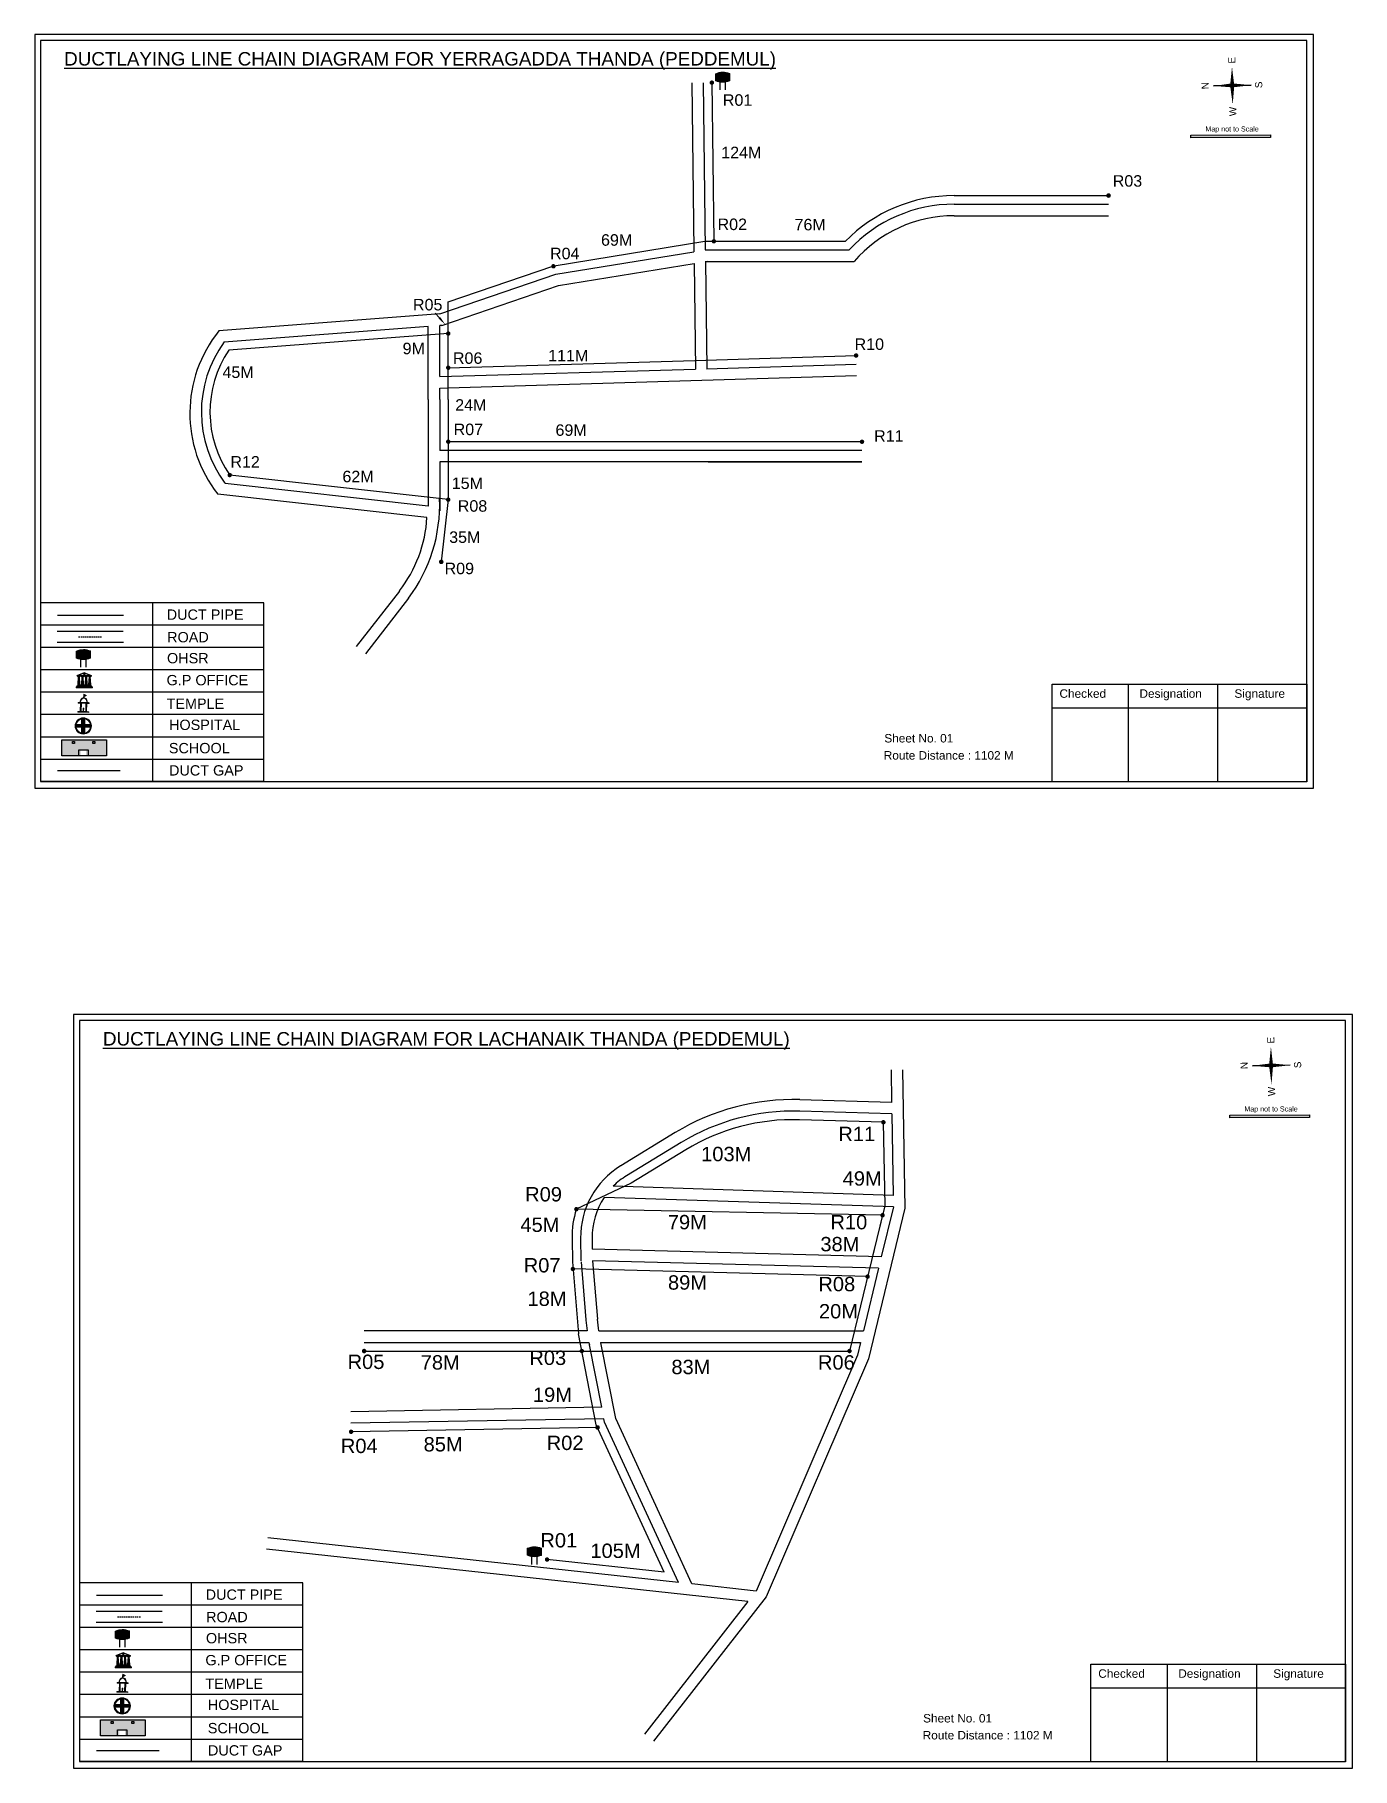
# Model space of a CAD drawing. Header units: inches. Extents: x -117 to 51867, y -12715 to 3423.
# Drawn here: x 16436 to 17353, y -9256 to -8049 of the extents above; entities that cross this region are included whole.
import ezdxf

# ---------------------------------------------------------------- set-up
doc = ezdxf.new("R2010")
doc.units = ezdxf.units.IN
doc.header["$MEASUREMENT"] = 0
doc.linetypes.add('DASHEDX2', pattern=[1.5, 1, -0.5])
for name, color, linetype in [('LANDMARK', 7, 'Continuous'), ('OHT', 7, 'Continuous'), ('pipe', 5, 'Continuous')]:
    doc.layers.add(name, color=color, linetype=linetype)
doc.styles.get("Standard").update_dxf_attribs({"font": 'arial.ttf'})

msp = doc.modelspace()

# ---------------------------------------------------------------- texts
at = {"color": 242, "true_color": 0xcd2027}
for s, p in [('%%UDUCTLAYING LINE CHAIN DIAGRAM FOR YERRAGADDA THANDA (PEDDEMUL)', (16456.2, -8070.8)), ('%%UDUCTLAYING LINE CHAIN DIAGRAM FOR LACHANAIK THANDA (PEDDEMUL)', (16483.2, -8752.8))]:
    msp.add_text(s, height=9.375, dxfattribs=at).set_placement(p)
for s, p in [('E', (17271.5, -8069.4)), ('N', (17252.9, -8087.3)), ('S', (17290.2, -8086.5)), ('W', (17272.2, -8106)), ('E', (17298.6, -8751.4)), ('N', (17280, -8769.2)), ('S', (17317.3, -8768.5)), ('W', (17299.2, -8788))]:
    msp.add_text(s, height=4.95, rotation=91.0063).set_placement(p)
for s, height, p in [('R01', 8, (16914.7, -8098.8)), ('Map not to Scale', 3.542, (17250.6, -8116.7)), ('124M', 8, (16913.6, -8135.3)), ('R03', 8, (17186.1, -8155.1)), ('R02', 8, (16911, -8185.3)), ('76M', 8, (16964.6, -8185.5)), ('69M', 8, (16829.9, -8196.2)), ('R04', 8, (16794.4, -8205.6)), ('R05', 8, (16699, -8241.2)), ('9M', 8, (16691.8, -8271.7)), ('R10', 8, (17006.4, -8268.7)), ('R06', 8, (16726.8, -8278.4)), ('111M', 8, (16793.1, -8276.7)), ('45M', 8, (16566.4, -8288.2)), ('24M', 8, (16728.4, -8311)), ('R07', 8, (16727.3, -8328)), ('69M', 8, (16798.2, -8328.5)), ('R11', 8, (17020, -8332.6)), ('R12', 8, (16571.9, -8350.6)), ('62M', 8, (16649.9, -8360.8)), ('15M', 8, (16726, -8365.5)), ('R08', 8, (16730.2, -8381.3)), ('35M', 8, (16724.2, -8403)), ('R09', 8, (16721, -8424.8)), ('DUCT PIPE', 7.18, (16527.6, -8456.5)), ('ROAD ', 7.18, (16527.9, -8472.2)), ('OHSR', 7.18, (16527.8, -8486.8)), ('G.P OFFICE', 7.18, (16527.5, -8502.1)), ('Checked', 5.89, (17149, -8510.8)), ('Designation', 5.886, (17204.7, -8510.8)), ('Signature', 5.89, (17270.8, -8510.8)), ('TEMPLE', 7.18, (16527.5, -8518.5)), ('HOSPITAL', 7.18, (16529.2, -8533.2)), ('Sheet No. 01', 5.886, (17027.1, -8541.9)), ('SCHOOL', 7.18, (16529.1, -8549.4)), ('Route Distance : 1102 M', 5.886, (17026.7, -8553.8)), ('DUCT GAP', 7.18, (16529.2, -8564.9)), ('Map not to Scale', 3.542, (17277.7, -8798.7)), ('R11', 10, (16995.1, -8819.3)), ('103M', 10, (16899.6, -8833.3)), ('49M', 10, (16998.1, -8850.3)), ('R09', 10, (16777.1, -8861.3)), ('45M', 10, (16773.8, -8882.5)), ('79M', 10, (16876.4, -8880.7)), ('R10', 10, (16989.6, -8880.7)), ('38M', 10, (16982.6, -8896)), ('R07', 10, (16776.1, -8910.7)), ('89M', 10, (16876.5, -8922.7)), ('R08', 10, (16981.2, -8923.8)), ('18M', 10, (16778.7, -8934)), ('20M', 10, (16981.6, -8942.7)), ('R05', 10, (16653.5, -8977.9)), ('78M', 10, (16704.4, -8978.3)), ('R03', 10, (16780, -8975.1)), ('83M', 10, (16878.9, -8981.5)), ('R06', 10, (16980.9, -8978.3)), ('19M', 10, (16782.5, -9000.8)), ('R02', 10, (16792.1, -9034.3)), ('R04', 10, (16648.8, -9036.4)), ('85M', 10, (16706.4, -9035.3)), ('R01', 10, (16787.7, -9102.1)), ('105M', 10, (16822.5, -9109.4)), ('DUCT PIPE', 7.18, (16554.7, -9138.5)), ('ROAD ', 7.18, (16555, -9154.1)), ('OHSR', 7.18, (16554.9, -9168.8)), ('G.P OFFICE', 7.18, (16554.5, -9184.1)), ('TEMPLE', 7.18, (16554.5, -9200.5)), ('Checked', 5.89, (17176, -9192.8)), ('Designation', 5.886, (17231.7, -9192.8)), ('Signature', 5.89, (17297.8, -9192.8)), ('HOSPITAL', 7.18, (16556.2, -9215.2)), ('SCHOOL', 7.18, (16556.2, -9231.4)), ('Sheet No. 01', 5.886, (17054.1, -9223.9)), ('Route Distance : 1102 M', 5.886, (17053.8, -9235.7)), ('DUCT GAP', 7.18, (16556.3, -9246.9))]:
    msp.add_text(s, height=height).set_placement(p)

# ---------------------------------------------------------------- blocks, each defined once
blk = doc.blocks.new('OHT')
at = {"linetype": 'Continuous', "lineweight": 0, "true_color": 0x0ffffc}
blk.add_hatch(color=4, dxfattribs=at).paths.add_polyline_path([(0.012, 1), (0, 1, 0.101323), (-0.4, 0.916), (-0.4, 0.525, 0.194075), (0.399, 0.521), (0.399, 0.921, 0.097877)])
at = {"color": 4, "linetype": 'Continuous', "lineweight": 0, "true_color": 0x0ffffc, "flags": 128}
for points in [[(-0.4, 0.525), (-0.4, 0.916)], [(0.399, 0.521), (0.399, 0.921)]]:
    blk.add_lwpolyline(points, dxfattribs=at)
at = {"color": 4, "linetype": 'Continuous', "lineweight": 0, "true_color": 0x0ffffc, "const_width": 0.075, "flags": 128}
for points in [[(-0.15, 0), (-0.15, 0.475)], [(0.15, 0), (0.15, 0.473)]]:
    blk.add_lwpolyline(points, dxfattribs=at)
at = {"color": 4, "linetype": 'Continuous', "lineweight": 0, "true_color": 0x0ffffc}
for centre, radius, start, end in [((0.006, -0.019), 1.019, 67.31091, 113.47108), ((0.004, 1.513), 1.068, 247.76824, 291.70073)]:
    blk.add_arc(centre, radius, start, end, dxfattribs=at)
blk = doc.blocks.new('Government_Office')
at = {"linetype": 'Continuous', "lineweight": 0, "true_color": 0xff0000}
for points in [[(-0.5, 0.05), (0.5, 0.05), (0.5, 0), (-0.5, 0)], [(-0.45, 0.08), (-0.45, 0.12), (0.45, 0.12), (0.45, 0.08)], [(-0.4, 0.14), (-0.4, 0.18), (0.4, 0.18), (0.4, 0.14)]]:
    blk.add_hatch(color=1, dxfattribs=at).paths.add_polyline_path(points)
h = blk.add_hatch(color=1, dxfattribs=at)
h.paths.add_polyline_path([(0.44, 0.72), (0.45, 0.75), (0, 0.93), (-0.45, 0.75), (-0.44, 0.72)])
h.paths.add_polyline_path([(0.36, 0.75), (-0.36, 0.75), (0, 0.9)], flags=16)
h.paths.add_polyline_path([(0, 0.78, -1), (0, 0.87, -1)], flags=0)
h = blk.add_hatch(color=1, dxfattribs=at)
edge = h.paths.add_edge_path()
edge.add_line((-0.27, 0.2), (-0.3, 0.68))
edge.add_line((-0.3, 0.68), (-0.29, 0.68))
edge.add_arc((-0.28, 0.69), 0.0176, 225.304, 441.5659)
edge.add_line((-0.28, 0.7), (-0.39, 0.7))
edge.add_arc((-0.39, 0.69), 0.0176, 98.4341, 314.696)
edge.add_line((-0.38, 0.68), (-0.37, 0.68))
edge.add_line((-0.37, 0.68), (-0.4, 0.2))
edge.add_line((-0.4, 0.2), (-0.27, 0.2))
h = blk.add_hatch(color=1, dxfattribs=at)
edge = h.paths.add_edge_path()
edge.add_line((-0.05, 0.2), (-0.07, 0.68))
edge.add_line((-0.07, 0.68), (-0.07, 0.68))
edge.add_arc((-0.05, 0.69), 0.0176, 225.304, 441.5659)
edge.add_line((-0.05, 0.7), (-0.17, 0.7))
edge.add_arc((-0.17, 0.69), 0.0176, 98.4341, 314.696)
edge.add_line((-0.16, 0.68), (-0.15, 0.68))
edge.add_line((-0.15, 0.68), (-0.18, 0.2))
edge.add_line((-0.18, 0.2), (-0.05, 0.2))
h = blk.add_hatch(color=1, dxfattribs=at)
edge = h.paths.add_edge_path()
edge.add_arc((0, 0.83), 0.0467, 90, 270)
edge.add_arc((0, 0.83), 0.0467, 270, 450)
h = blk.add_hatch(color=1, dxfattribs=at)
edge = h.paths.add_edge_path()
edge.add_line((0.18, 0.2), (0.15, 0.68))
edge.add_line((0.15, 0.68), (0.16, 0.68))
edge.add_arc((0.17, 0.69), 0.0176, 225.304, 441.5659)
edge.add_line((0.17, 0.7), (0.05, 0.7))
edge.add_arc((0.05, 0.69), 0.0176, 98.4341, 314.696)
edge.add_line((0.07, 0.68), (0.07, 0.68))
edge.add_line((0.07, 0.68), (0.05, 0.2))
edge.add_line((0.05, 0.2), (0.18, 0.2))
h = blk.add_hatch(color=1, dxfattribs=at)
edge = h.paths.add_edge_path()
edge.add_line((0.4, 0.2), (0.37, 0.68))
edge.add_line((0.37, 0.68), (0.38, 0.68))
edge.add_arc((0.39, 0.69), 0.0176, 225.304, 441.5659)
edge.add_line((0.4, 0.7), (0.28, 0.7))
edge.add_arc((0.28, 0.69), 0.0176, 98.4341, 314.696)
edge.add_line((0.29, 0.68), (0.3, 0.68))
edge.add_line((0.3, 0.68), (0.27, 0.2))
edge.add_line((0.27, 0.2), (0.4, 0.2))
at = {"color": 1, "linetype": 'Continuous', "lineweight": 0, "true_color": 0xff0000, "flags": 128}
for points in [[(-0.5, 0.05), (0.5, 0.05), (0.5, 0), (-0.5, 0)], [(-0.45, 0.75), (-0.44, 0.72), (0.44, 0.72), (0.45, 0.75), (0, 0.93)], [(-0.45, 0.08), (-0.45, 0.12), (0.45, 0.12), (0.45, 0.08)], [(-0.4, 0.14), (-0.4, 0.18), (0.4, 0.18), (0.4, 0.14)], [(-0.36, 0.75), (0.36, 0.75), (0, 0.9)]]:
    blk.add_lwpolyline(points, close=True, dxfattribs=at)
for points in [[(-0.27, 0.2), (-0.3, 0.68), (-0.29, 0.68, 1.379694), (-0.28, 0.7), (-0.39, 0.7, 1.379694), (-0.38, 0.68), (-0.37, 0.68), (-0.4, 0.2)], [(-0.05, 0.2), (-0.07, 0.68), (-0.07, 0.68, 1.379694), (-0.05, 0.7), (-0.17, 0.7, 1.379694), (-0.16, 0.68), (-0.15, 0.68), (-0.18, 0.2)], [(0, 0.87, 1), (0, 0.78, 1)], [(0.18, 0.2), (0.15, 0.68), (0.16, 0.68, 1.379694), (0.17, 0.7), (0.05, 0.7, 1.379694), (0.07, 0.68), (0.07, 0.68), (0.05, 0.2)], [(0.4, 0.2), (0.37, 0.68), (0.38, 0.68, 1.379694), (0.4, 0.7), (0.28, 0.7, 1.379694), (0.29, 0.68), (0.3, 0.68), (0.27, 0.2)]]:
    blk.add_lwpolyline(points, format="xyb", close=True, dxfattribs=at)
blk = doc.blocks.new('Temple')
at = {"linetype": 'Continuous', "lineweight": 0, "true_color": 0xe66000}
blk.add_hatch(color=32, dxfattribs=at).paths.add_polyline_path([(-0.006, 1), (0.147, 0.931), (0, 0.85)])
at = {"linetype": 'Continuous', "lineweight": 0, "true_color": 0xff0000}
h = blk.add_hatch(color=1, dxfattribs=at)
edge = h.paths.add_edge_path()
edge.add_line((0.175, 0.49), (0.225, 0.49))
edge.add_line((0.225, 0.49), (0.225, 0.497))
edge.add_line((0.225, 0.497), (0.307, 0.497))
edge.add_line((0.307, 0.497), (0.307, 0.533))
edge.add_line((0.307, 0.533), (0.257, 0.533))
edge.add_line((0.257, 0.533), (0.257, 0.54))
edge.add_line((0.257, 0.54), (0.2, 0.54))
edge.add_spline(control_points=[(0.2, 0.54), (0.2, 0.589), (0.19, 0.638), (0.142, 0.743), (0.092, 0.79), (0.027, 0.805), (0.02, 0.806), (0.012, 0.806)], knot_values=[4.712389, 4.712389, 4.712389, 4.712389, 5.278166, 5.278166, 6.117402, 6.117402, 6.223801, 6.223801, 6.223801, 6.223801], degree=3, periodic=0)
edge.add_line((0.012, 0.806), (0.012, 0.79))
edge.add_line((0.012, 0.79), (-0.012, 0.79))
edge.add_line((-0.012, 0.79), (-0.012, 0.806))
edge.add_spline(control_points=[(-0.012, 0.806), (-0.055, 0.802), (-0.096, 0.781), (-0.171, 0.699), (-0.197, 0.628), (-0.2, 0.55), (-0.2, 0.545), (-0.2, 0.54)], knot_values=[6.343965, 6.343965, 6.343965, 6.343965, 6.956638, 6.956638, 7.795874, 7.795874, 7.853982, 7.853982, 7.853982, 7.853982], degree=3, periodic=0)
edge.add_line((-0.2, 0.54), (-0.257, 0.54))
edge.add_line((-0.257, 0.54), (-0.257, 0.533))
edge.add_line((-0.257, 0.533), (-0.307, 0.533))
edge.add_line((-0.307, 0.533), (-0.307, 0.497))
edge.add_line((-0.307, 0.497), (-0.225, 0.497))
edge.add_line((-0.225, 0.497), (-0.225, 0.49))
edge.add_line((-0.225, 0.49), (-0.175, 0.49))
edge.add_line((-0.175, 0.49), (-0.175, 0.07))
edge.add_arc((-0.205, 0.07), 0.03, -90, 0, ccw=False)
edge.add_line((-0.205, 0.04), (-0.257, 0.04))
edge.add_line((-0.257, 0.04), (-0.257, 0.033))
edge.add_line((-0.257, 0.033), (-0.307, 0.033))
edge.add_line((-0.307, 0.033), (-0.307, 0))
edge.add_line((-0.307, 0), (0.307, 0))
edge.add_line((0.307, 0), (0.307, 0.033))
edge.add_line((0.307, 0.033), (0.257, 0.033))
edge.add_line((0.257, 0.033), (0.257, 0.04))
edge.add_line((0.257, 0.04), (0.205, 0.04))
edge.add_arc((0.205, 0.07), 0.03, 180, 270, ccw=False)
edge.add_line((0.175, 0.07), (0.175, 0.49))
h.paths.add_polyline_path([(0.125, 0.07, -0.414214), (0.095, 0.04), (0.05, 0.04), (0.05, 0.033), (-0.05, 0.033), (-0.05, 0.04), (-0.095, 0.04, -0.414214), (-0.125, 0.07), (-0.125, 0.497), (0.125, 0.497)], flags=16)
edge = h.paths.add_edge_path(flags=16)
edge.add_ellipse((0, 0.54), major_axis=(0, 0.242), ratio=0.722808, start_angle=270, end_angle=450, ccw=False)
edge.add_line((0.175, 0.54), (-0.175, 0.54))
h.paths.add_polyline_path([(0.012, 0.23), (0.012, 0.07), (-0.012, 0.07), (-0.012, 0.23)], flags=0)
h = blk.add_hatch(color=1, dxfattribs=at)
edge = h.paths.add_edge_path()
edge.add_line((0.012, 0.857), (0, 0.85))
edge.add_line((0, 0.85), (-0.003, 0.925))
edge.add_line((-0.003, 0.925), (-0.012, 0.925))
edge.add_line((-0.012, 0.925), (-0.012, 0.806))
edge.add_spline(control_points=[(-0.012, 0.806), (-0.004, 0.807), (0.004, 0.807), (0.012, 0.806)], knot_values=[6.223801, 6.223801, 6.223801, 6.223801, 6.343965, 6.343965, 6.343965, 6.343965], degree=3, periodic=0)
edge.add_line((0.012, 0.806), (0.012, 0.857))
h = blk.add_hatch(color=1, dxfattribs=at)
edge = h.paths.add_edge_path()
edge.add_line((0.012, 0.79), (0.012, 0.806))
edge.add_spline(control_points=[(0.012, 0.806), (0.004, 0.807), (-0.004, 0.807), (-0.012, 0.806)], knot_values=[6.223801, 6.223801, 6.223801, 6.223801, 6.343965, 6.343965, 6.343965, 6.343965], degree=3, periodic=0)
edge.add_line((-0.012, 0.806), (-0.012, 0.79))
edge.add_line((-0.012, 0.79), (0.012, 0.79))
at = {"color": 32, "linetype": 'Continuous', "lineweight": 0, "true_color": 0xe66000, "flags": 128}
blk.add_lwpolyline([(-0.006, 1), (0.147, 0.931), (0, 0.85), (-0.006, 1)], dxfattribs=at)
at = {"color": 1, "linetype": 'Continuous', "lineweight": 0, "true_color": 0xff0000, "flags": 128}
blk.add_lwpolyline([(0.2, 0.54), (0.257, 0.54), (0.257, 0.533), (0.307, 0.533), (0.307, 0.497), (0.225, 0.497), (0.225, 0.49), (0.175, 0.49), (0.175, 0.07, 0.414214), (0.205, 0.04), (0.257, 0.04), (0.257, 0.033), (0.307, 0.033), (0.307, 0), (-0.307, 0), (-0.307, 0.033), (-0.257, 0.033), (-0.257, 0.04), (-0.205, 0.04, 0.414214), (-0.175, 0.07), (-0.175, 0.49), (-0.225, 0.49), (-0.225, 0.497), (-0.307, 0.497), (-0.307, 0.533), (-0.257, 0.533), (-0.257, 0.54), (-0.2, 0.54)], format="xyb", dxfattribs=at)
blk.add_lwpolyline([(-0.175, 0.54), (0.175, 0.54)], dxfattribs=at)
blk.add_lwpolyline([(0.125, 0.497), (0.125, 0.07, -0.414214), (0.095, 0.04), (0.05, 0.04), (0.05, 0.033), (-0.05, 0.033), (-0.05, 0.04), (-0.095, 0.04, -0.414214), (-0.125, 0.07), (-0.125, 0.497)], format="xyb", close=True, dxfattribs=at)
for points in [[(0.012, 0.925), (-0.012, 0.925), (-0.012, 0.79), (0.012, 0.79)], [(0.012, 0.23), (-0.012, 0.23), (-0.012, 0.07), (0.012, 0.07)]]:
    blk.add_lwpolyline(points, close=True, dxfattribs=at)
at = {"color": 1, "linetype": 'Continuous', "lineweight": 0, "true_color": 0xff0000}
blk.add_ellipse((0, 0.54), major_axis=(0, 0.242), ratio=0.722808, start_param=4.712389, end_param=7.853982, dxfattribs=at)
blk.add_open_spline([(0.2, 0.54), (0.2, 0.589), (0.19, 0.638), (0.142, 0.743), (0.092, 0.79), (-0.023, 0.816), (-0.085, 0.794), (-0.171, 0.699), (-0.197, 0.628), (-0.2, 0.55), (-0.2, 0.545), (-0.2, 0.54)], degree=3, knots=[4.712389, 4.712389, 4.712389, 4.712389, 5.278166, 5.278166, 6.117402, 6.117402, 6.956638, 6.956638, 7.795874, 7.795874, 7.853982, 7.853982, 7.853982, 7.853982], dxfattribs=at)
blk = doc.blocks.new('*U59')
at = {"color": 0, "linetype": 'DASHEDX2', "transparency": 16777216}
blk.add_line((-8.2, 0), (8, 0), dxfattribs=at)
blk = doc.blocks.new('Hospital')
at = {"linetype": 'Continuous', "lineweight": 0, "true_color": 0x000000}
h = blk.add_hatch(color=18, dxfattribs=at)
h.paths.add_polyline_path([(-0.5, 0, 1), (0.5, 0, 1)])
h.paths.add_polyline_path([(0.45, 0, -1), (-0.45, 0, -1)], flags=16)
at = {"linetype": 'Continuous', "true_color": 0xff0000}
blk.add_hatch(color=1, dxfattribs=at).paths.add_polyline_path([(-0.39, 0.08), (-0.08, 0.08), (-0.08, 0.39), (0.08, 0.39), (0.08, 0.08), (0.39, 0.08), (0.39, -0.08), (0.08, -0.08), (0.08, -0.39), (-0.08, -0.39), (-0.08, -0.08), (-0.39, -0.08)])
at = {"color": 1, "linetype": 'Continuous', "true_color": 0xff0000, "flags": 128}
blk.add_lwpolyline([(-0.39, 0.08), (-0.08, 0.08), (-0.08, 0.39), (0.08, 0.39), (0.08, 0.08), (0.39, 0.08), (0.39, -0.08), (0.08, -0.08), (0.08, -0.39), (-0.08, -0.39), (-0.08, -0.08), (-0.39, -0.08)], close=True, dxfattribs=at)
at = {"color": 18, "linetype": 'Continuous', "lineweight": 0, "true_color": 0x000000}
for radius in [0.5, 0.446]:
    blk.add_circle((0, 0), radius, dxfattribs=at)
blk = doc.blocks.new('*U61')
at = {"color": 0, "linetype": 'DASHEDX2', "transparency": 16777216}
blk.add_line((-8.2, 0), (8, 0), dxfattribs=at)

# ---------------------------------------------------------------- hatches: boundary and pattern name
at = {"ltscale": 0.5}
h = msp.add_hatch(color=5, dxfattribs=at)
h.dxf.hatch_style = 1
h.paths.add_polyline_path([(16908.6, -8082.7, 1), (16905.5, -8082.7, 1)])
at = {"true_color": 0x0093dd}
h = msp.add_hatch(color=142, dxfattribs=at)
h.dxf.hatch_style = 1
h.paths.add_polyline_path([(17240.4, -8119.2), (17240.4, -8121), (17296, -8120.9), (17296, -8119.1)])
at = {"ltscale": 0.5}
h = msp.add_hatch(color=5, dxfattribs=at)
h.dxf.hatch_style = 1
h.paths.add_polyline_path([(17184.8, -8161.3, 1), (17181.6, -8161.3, 1)])
h = msp.add_hatch(color=5, dxfattribs=at)
h.dxf.hatch_style = 1
h.paths.add_polyline_path([(16910, -8193.1, 1), (16906.9, -8193.1, 1)])
h = msp.add_hatch(color=5, dxfattribs=at)
h.dxf.hatch_style = 1
h.paths.add_polyline_path([(16798.3, -8210.5, 1), (16795.2, -8210.5, 1)])
h = msp.add_hatch(color=5, dxfattribs=at)
h.dxf.hatch_style = 1
h.paths.add_polyline_path([(16725.1, -8257.3, 1), (16722, -8257.3, 1)])
h = msp.add_hatch(color=5, dxfattribs=at)
h.dxf.hatch_style = 1
h.paths.add_polyline_path([(17009, -8272.6, 1), (17005.9, -8272.6, 1)])
h = msp.add_hatch(color=5, dxfattribs=at)
h.dxf.hatch_style = 1
h.paths.add_polyline_path([(16725.1, -8281.1, 1), (16722, -8281.1, 1)])
h = msp.add_hatch(color=5, dxfattribs=at)
h.dxf.hatch_style = 1
h.paths.add_polyline_path([(16725.1, -8332.6, 1), (16722, -8332.6, 1)])
h = msp.add_hatch(color=5, dxfattribs=at)
h.dxf.hatch_style = 1
h.paths.add_polyline_path([(17013.1, -8332.6, 1), (17010, -8332.6, 1)])
h = msp.add_hatch(color=5, dxfattribs=at)
h.dxf.hatch_style = 1
h.paths.add_polyline_path([(16573, -8355.8, 1), (16569.9, -8355.8, 1)])
h = msp.add_hatch(color=5, dxfattribs=at)
h.dxf.hatch_style = 1
h.paths.add_polyline_path([(16725.1, -8372.9, 1), (16722, -8372.9, 1)])
h = msp.add_hatch(color=5, dxfattribs=at)
h.dxf.hatch_style = 1
h.paths.add_polyline_path([(16720.3, -8416.2, 1), (16717.1, -8416.2, 1)])
at = {"true_color": 0xc8c92d}
h = msp.add_hatch(color=52, dxfattribs=at)
h.dxf.hatch_style = 1
h.paths.add_polyline_path([(16460.6, -8540.1), (16454.5, -8540.1), (16454.5, -8551.2), (16460.6, -8551.2)])
h.paths.add_polyline_path([(16485.5, -8540.1), (16479.3, -8540.1), (16479.3, -8551.2), (16485.5, -8551.2)])
at = {"true_color": 0x293189}
h = msp.add_hatch(color=177, dxfattribs=at)
h.dxf.hatch_style = 1
h.paths.add_polyline_path([(16479.3, -8540.1), (16460.6, -8540.1), (16460.6, -8551.2), (16467.6, -8551.2), (16467.6, -8547.6), (16471.5, -8547.6), (16471.5, -8551.2), (16479.3, -8551.2)])
h.paths.add_polyline_path([(16463.3, -8542.6), (16461.9, -8542.6), (16461.9, -8541.3), (16463.3, -8541.3)], flags=16)
h.paths.add_polyline_path([(16476.2, -8542.6), (16476.2, -8541.3), (16477.6, -8541.3), (16477.6, -8542.6)], flags=16)
at = {"ltscale": 0.5}
h = msp.add_hatch(color=5, dxfattribs=at)
h.dxf.hatch_style = 1
h.paths.add_polyline_path([(17028, -8806.2, 1), (17024.9, -8806.2, 1)])
at = {"true_color": 0x0093dd}
h = msp.add_hatch(color=142, dxfattribs=at)
h.dxf.hatch_style = 1
h.paths.add_polyline_path([(17267.5, -8801.2), (17267.5, -8803), (17323, -8802.9), (17323, -8801.1)])
at = {"ltscale": 0.5}
h = msp.add_hatch(color=5, dxfattribs=at)
h.dxf.hatch_style = 1
h.paths.add_polyline_path([(16814.3, -8866.7, 1), (16811.2, -8866.7, 1)])
h = msp.add_hatch(color=5, dxfattribs=at)
h.dxf.hatch_style = 1
h.paths.add_polyline_path([(17027.4, -8870.9, 1), (17024.3, -8870.9, 1)])
h = msp.add_hatch(color=5, dxfattribs=at)
h.dxf.hatch_style = 1
h.paths.add_polyline_path([(16811.9, -8908.3, 1), (16808.8, -8908.3, 1)])
h = msp.add_hatch(color=5, dxfattribs=at)
h.dxf.hatch_style = 1
h.paths.add_polyline_path([(17017, -8913.6, 1), (17013.9, -8913.6, 1)])
h = msp.add_hatch(color=5, dxfattribs=at)
h.dxf.hatch_style = 1
h.paths.add_polyline_path([(16666.6, -8965.4, 1), (16663.4, -8965.4, 1)])
h = msp.add_hatch(color=5, dxfattribs=at)
h.dxf.hatch_style = 1
h.paths.add_polyline_path([(16818.1, -8965.4, 1), (16815, -8965.4, 1)])
h = msp.add_hatch(color=5, dxfattribs=at)
h.dxf.hatch_style = 1
h.paths.add_polyline_path([(17004.4, -8965.4, 1), (17001.3, -8965.4, 1)])
h = msp.add_hatch(color=5, dxfattribs=at)
h.dxf.hatch_style = 1
h.paths.add_polyline_path([(16657.5, -9021.6, 1), (16654.4, -9021.6, 1)])
h = msp.add_hatch(color=5, dxfattribs=at)
h.dxf.hatch_style = 1
h.paths.add_polyline_path([(16829.1, -9018.6, 1), (16825.9, -9018.6, 1)])
h = msp.add_hatch(color=5, dxfattribs=at)
h.dxf.hatch_style = 1
h.paths.add_polyline_path([(16793.9, -9110.5, 1), (16790.8, -9110.5, 1)])
at = {"true_color": 0xc8c92d}
h = msp.add_hatch(color=52, dxfattribs=at)
h.dxf.hatch_style = 1
h.paths.add_polyline_path([(16487.7, -9222.1), (16481.5, -9222.1), (16481.5, -9233.2), (16487.7, -9233.2)])
h.paths.add_polyline_path([(16512.5, -9222.1), (16506.4, -9222.1), (16506.4, -9233.2), (16512.5, -9233.2)])
at = {"true_color": 0x293189}
h = msp.add_hatch(color=177, dxfattribs=at)
h.dxf.hatch_style = 1
h.paths.add_polyline_path([(16506.4, -9222.1), (16487.7, -9222.1), (16487.7, -9233.2), (16494.7, -9233.2), (16494.7, -9229.6), (16498.6, -9229.6), (16498.6, -9233.2), (16506.4, -9233.2)])
h.paths.add_polyline_path([(16490.4, -9224.6), (16489, -9224.6), (16489, -9223.3), (16490.4, -9223.3)], flags=16)
h.paths.add_polyline_path([(16503.2, -9224.6), (16503.2, -9223.3), (16504.6, -9223.3), (16504.6, -9224.6)], flags=16)

# ---------------------------------------------------------------- linework, layer by layer
for p, q in [((16893, -8082.9), (16894.5, -8199.2)), ((16901, -8082.8), (16902.5, -8199.1)), ((17282.5, -8084.5), (17256.2, -8085)), ((17256.2, -8085), (17282.5, -8084.5)), ((17282.5, -8084.5), (17256.2, -8085)), ((17269.4, -8084.7), (17282.5, -8084.5)), ((17075.7, -8167.3), (17183.2, -8167.3)), ((17075.7, -8175.3), (17183.2, -8175.3)), ((16798.4, -8216.1), (16894.6, -8200.4)), ((16894.5, -8199.2), (16894.6, -8200.4)), ((16902.5, -8199.1), (17002.5, -8199.1)), ((17002.5, -8199.1), (17002.6, -8199)), ((16717.6, -8243.7), (16798.4, -8216.1)), ((16800.3, -8223.9), (16894.7, -8208.5)), ((16894.7, -8208.5), (16895.6, -8282)), ((16902.5, -8207.1), (17006, -8207.1)), ((16902.6, -8207.2), (16903.8, -8207)), ((16902.6, -8207.1), (16903.6, -8281.8)), ((16719.2, -8251.6), (16800.3, -8223.9)), ((16717.6, -8243.7), (16563.9, -8255.4)), ((16717.4, -8246.4), (16714.5, -8243.2)), ((16719.2, -8251.6), (16717.6, -8251.7)), ((16717.6, -8287.3), (16717.6, -8251.7)), ((16709.6, -8252.3), (16567.5, -8263.2)), ((16709.6, -8303.2), (16709.6, -8252.3)), ((16717.6, -8287.3), (16717.6, -8281.4)), ((16717.6, -8287.3), (16895.6, -8282)), ((16723.6, -8295.1), (17007.8, -8286.6)), ((16903.4, -8281.8), (17007.6, -8278.6)), ((16717.6, -8295.3), (16723.6, -8295.1)), ((16717.6, -8303.2), (16717.6, -8295.3)), ((16709.6, -8303.2), (16709.6, -8377.4)), ((16717.6, -8303.2), (16717.6, -8338.6)), ((16896.4, -8338.6), (16717.6, -8338.6)), ((17011.5, -8346.6), (16717.6, -8346.6)), ((16717.6, -8346.6), (16717.6, -8380.7)), ((17011.5, -8338.6), (16723.6, -8338.6)), ((16904.5, -8346.6), (17011.5, -8346.6)), ((16708.7, -8385.4), (16563.1, -8369.1)), ((16709.6, -8377.4), (16568.2, -8361.6)), ((16439.8, -8444.7), (16439.8, -8567.9)), ((16517.6, -8444.7), (16517.6, -8569.1)), ((16689.6, -8436.5), (16659.5, -8475.2)), ((16695.9, -8441.4), (16665.9, -8480.1)), ((16595.3, -8460.3), (16439.8, -8460.3)), ((16451.4, -8464.5), (16497.3, -8464.5)), ((16595.3, -8475.8), (16439.8, -8475.8)), ((16451.4, -8472.1), (16497.6, -8472.1)), ((16595.3, -8491.4), (16439.8, -8491.4)), ((16595.3, -8506.9), (16439.8, -8506.9)), ((16595.3, -8522.5), (16439.8, -8522.5)), ((16439.8, -8538), (16595.3, -8538)), ((16439.8, -8553.6), (16595.3, -8553.6)), ((16439.8, -8567.9), (16439.8, -8569.1)), ((16439.8, -8568.1), (16439.8, -8569.1)), ((16595.3, -8569.1), (16439.8, -8569.1)), ((17031.8, -8769.8), (17032.2, -8792.4)), ((17039.8, -8769.6), (17041.4, -8866)), ((17309.6, -8766.5), (17283.3, -8766.9)), ((17032.2, -8792.4), (16968.4, -8790.5)), ((17032.4, -8800.4), (16968.2, -8798.5)), ((17032.4, -8800.4), (17032.4, -8800.4)), ((17032.4, -8800.4), (17033.3, -8857.1)), ((16881.6, -8813.4), (16843.6, -8836.5)), ((16885.8, -8820.2), (16847.7, -8843.4)), ((17033.3, -8857.1), (16838.4, -8850.7)), ((17033.4, -8865.1), (16832, -8858.5)), ((17041.4, -8866), (17016, -8970.8)), ((17033.4, -8865.1), (17025, -8899.8)), ((16815.7, -8886.9), (16815.9, -8902.7)), ((16823.7, -8886.8), (16823.8, -8894.6)), ((16816, -8903.3), (16819.4, -8943.8)), ((17025, -8899.8), (16823.8, -8894.6)), ((17023.1, -8907.8), (16823.9, -8902.6)), ((16823.9, -8902.6), (16827.4, -8943.2)), ((17023.1, -8907.8), (17012.5, -8951.4)), ((17023.1, -8907.8), (17023.1, -8907.8)), ((16820.2, -8951.4), (16665, -8951.4)), ((16828.3, -8951.4), (17012.5, -8951.4)), ((16665, -8959.4), (16821.5, -8959.4)), ((16830.4, -9004.5), (16821.8, -8961.1)), ((16829.6, -8959.4), (17010.5, -8959.4)), ((16840.1, -9012.4), (16829.7, -8959.6)), ((17010.5, -8959.4), (17008.4, -8968.3)), ((17008.4, -8968.3), (16937.9, -9132.4)), ((17016, -8970.8), (16944.9, -9136.5)), ((16830.4, -9004.5), (16655.7, -9007.6)), ((16893, -9127.5), (16840.1, -9012.4)), ((16831.9, -9012.5), (16655.8, -9015.6)), ((16832.4, -9014.8), (16831.9, -9012.5)), ((16883.8, -9126.5), (16832.4, -9014.8)), ((16883.8, -9126.5), (16598, -9095.3)), ((16932.1, -9139.8), (16597.1, -9103.2)), ((16466.8, -9126.7), (16466.8, -9251.1)), ((16544.6, -9126.7), (16544.6, -9251.1)), ((16937.9, -9132.4), (16893, -9127.5)), ((16622.4, -9142.2), (16466.8, -9142.2)), ((16932.1, -9139.8), (16860.1, -9232.1)), ((16944.9, -9136.5), (16866.4, -9237)), ((16478.5, -9146.5), (16524.4, -9146.5)), ((16478.5, -9154.1), (16524.6, -9154.1)), ((16622.4, -9157.8), (16466.8, -9157.8)), ((16622.4, -9173.3), (16466.8, -9173.3)), ((16622.4, -9188.9), (16466.8, -9188.9)), ((16622.4, -9204.4), (16466.8, -9204.4)), ((16466.8, -9220), (16622.4, -9220)), ((16466.8, -9235.6), (16622.4, -9235.6)), ((16622.4, -9251.1), (16466.8, -9251.1))]:
    msp.add_line(p, q)
at = {"color": 1}
for p, q in [((17256.2, -8085), (17269.4, -8084.7)), ((17283.3, -8766.9), (17296.4, -8766.7))]:
    msp.add_line(p, q, dxfattribs=at)
at = {"color": 242, "true_color": 0xcd2027}
for p, q in [((17196.8, -8501.3), (17196.8, -8569.2)), ((17259.1, -8501.3), (17259.1, -8569.2)), ((17143.9, -8517.7), (17321.1, -8517.7)), ((17223.9, -9183.3), (17223.9, -9251.2)), ((17286.1, -9183.3), (17286.1, -9251.2)), ((17170.9, -9199.7), (17348.2, -9199.7))]:
    msp.add_line(p, q, dxfattribs=at)
for points in [[(16435.7, -8049.3), (16435.7, -8573.8), (17325.8, -8573.8), (17325.8, -8049.3)], [(16439.8, -8053.3), (16439.8, -8569.1), (17321.1, -8569.1), (17321.1, -8053.3)], [(16485.6, -8540.1), (16485.6, -8551.2), (16454.5, -8551.2), (16454.5, -8540.1)], [(16463.3, -8541.3), (16463.3, -8542.6), (16461.9, -8542.6), (16461.9, -8541.3)], [(16476.2, -8542.6), (16476.2, -8541.3), (16477.6, -8541.3), (16477.6, -8542.6)], [(16462.7, -8731.3), (16462.7, -9255.8), (17352.9, -9255.8), (17352.9, -8731.3)], [(16466.8, -8735.3), (16466.8, -9251.1), (17348.2, -9251.1), (17348.2, -8735.3)], [(16512.6, -9222.1), (16512.6, -9233.2), (16481.5, -9233.2), (16481.5, -9222.1)], [(16490.4, -9223.3), (16490.4, -9224.6), (16489, -9224.6), (16489, -9223.3)], [(16503.2, -9224.6), (16503.2, -9223.3), (16504.6, -9223.3), (16504.6, -9224.6)]]:
    msp.add_lwpolyline(points, close=True)
at = {"color": 142, "true_color": 0x0093dd}
for points in [[(17296, -8120.9), (17240.4, -8121), (17240.4, -8119.2), (17296, -8119.1), (17296, -8120.9)], [(17323, -8802.9), (17267.5, -8803), (17267.5, -8801.2), (17323, -8801.1), (17323, -8802.9)]]:
    msp.add_lwpolyline(points, dxfattribs=at)
for points in [[(16595.3, -8569.1), (16595.3, -8444.7), (16439.8, -8444.7)], [(16466.3, -8551.2), (16466.3, -8547.1), (16472.8, -8547.1), (16472.8, -8551.2)], [(16622.4, -9251.1), (16622.4, -9126.7), (16466.8, -9126.7)], [(16493.4, -9233.2), (16493.4, -9229.1), (16499.9, -9229.1), (16499.9, -9233.2)]]:
    msp.add_lwpolyline(points)
at = {"color": 242, "true_color": 0xcd2027}
for points in [[(17321.1, -8569.2), (17143.9, -8569.2), (17143.9, -8501.3), (17321.1, -8501.3)], [(17348.2, -9251.2), (17170.9, -9251.2), (17170.9, -9183.3), (17348.2, -9183.3)]]:
    msp.add_lwpolyline(points, close=True, dxfattribs=at)
for centre, radius, start, end in [((17075.7, -8267.3), 100, 90, 136.9295), ((17075.7, -8267.3), 92, 90, 139.166), ((16635, -8312.8), 91.3, 141.0835, 218.0523), ((16634.8, -8311.9), 83.1, 144.09, 216.6737), ((16609.8, -8376.5), 107.8, 322.9843, 2.2457), ((16616.9, -8380.1), 92, 322.2096, 356.7284), ((16963.7, -8948.4), 158, 88.2966, 121.3005), ((16963.7, -8948.4), 150, 88.2966, 121.3005), ((16873.7, -8886.1), 58, 121.3005, 180.8316), ((16873.7, -8886.1), 50, 121.3005, 134.9624), ((16873.7, -8886.1), 50, 146.5199, 180.8316), ((16976.8, -8930.6), 158, 184.8067, 187.5818), ((16976.8, -8930.6), 150, 184.8067, 187.9888), ((16976.8, -8930.6), 158, 190.5198, 191.1462), ((16976.8, -8930.6), 150, 191.0877, 191.1462)]:
    msp.add_arc(centre, radius, start, end)
at = {"color": 1}
for points in [[(17269.4, -8086), (17269.3, -8083.2), (17256.2, -8085)], [(17269.4, -8086), (17269.3, -8083.2), (17256.2, -8085)], [(17296.5, -8768), (17296.4, -8765.2), (17283.3, -8766.9)]]:
    msp.add_solid(points, dxfattribs=at)
for points in [[(17270.7, -8084.7), (17267.8, -8084.7), (17269.1, -8071.6)], [(17270.7, -8084.7), (17267.8, -8084.7), (17269.1, -8071.6)], [(17269.4, -8086), (17269.3, -8083.2), (17282.5, -8084.5)], [(17269.4, -8086), (17269.3, -8083.2), (17282.5, -8084.5)], [(17270.7, -8084.7), (17267.8, -8084.7), (17269.6, -8097.9)], [(17270.7, -8084.7), (17267.8, -8084.7), (17269.6, -8097.9)], [(16718, -8245.9), (16716.8, -8246.9), (16721.7, -8251.3)], [(17297.7, -8766.7), (17294.9, -8766.7), (17296.2, -8753.6)], [(17297.7, -8766.7), (17294.9, -8766.7), (17296.6, -8779.9)], [(17296.5, -8768), (17296.4, -8765.2), (17309.6, -8766.5)]]:
    msp.add_solid(points)
at = {"layer": 'OHT', "color": 5}
for p, q in [((16451.6, -8453.2), (16497.5, -8453.2)), ((16478.7, -9135.2), (16524.6, -9135.2))]:
    msp.add_line(p, q, dxfattribs=at)
at = {"layer": 'OHT', "color": 1}
for p, q in [((16451.6, -8561.4), (16495.2, -8561.4)), ((16478.7, -9243.3), (16522.3, -9243.3))]:
    msp.add_line(p, q, dxfattribs=at)
at = {"layer": 'pipe'}
for p, q in [((16907, -8082.7), (16908.5, -8193.1)), ((17075.7, -8161.3), (17183.2, -8161.3)), ((16797.4, -8210.2), (16902.1, -8193.1)), ((16902.1, -8193.1), (16999.9, -8193.1)), ((16723.6, -8235.3), (16796.4, -8210.4)), ((16723.6, -8281.3), (16723.6, -8235.3)), ((16723.6, -8257.3), (16570.8, -8268.9)), ((16723.6, -8281.1), (16895.3, -8276)), ((16895.4, -8276), (17007.4, -8272.6)), ((16723.6, -8303.2), (16723.6, -8281.3)), ((16723.6, -8303.2), (16723.6, -8346.6)), ((16896.4, -8332.6), (16723.6, -8332.6)), ((17011.5, -8332.6), (16723.6, -8332.6)), ((16723.6, -8346.6), (16723.6, -8372.9)), ((16723.6, -8372.9), (16571.5, -8355.9)), ((16723.6, -8372.9), (16718.7, -8416.2)), ((17026.4, -8806.2), (16968, -8804.5)), ((17026.4, -8806.2), (17027.4, -8864.4)), ((16888.9, -8825.4), (16850.9, -8848.5)), ((16850.9, -8848.5), (16812.7, -8866.7)), ((17025.8, -8870.9), (16812.7, -8866.7)), ((17027.4, -8864.4), (17019.2, -8898.4)), ((17025.8, -8870.9), (17002.9, -8965.4)), ((16809.7, -8887), (16810, -8903.3)), ((16810, -8903.3), (16814.2, -8953.4)), ((17015.5, -8913.6), (16810.4, -8908.3)), ((16826.6, -9016.7), (16814.2, -8953.4)), ((16665, -8965.4), (17002.9, -8965.4)), ((16827.5, -9018.6), (16655.9, -9021.6)), ((16873.9, -9119.4), (16826.6, -9016.7)), ((16873.9, -9119.4), (16792.3, -9110.5))]:
    msp.add_line(p, q, dxfattribs=at)
for centre, radius, start, end in [((17075.7, -8267.3), 106, 90, 135.6063), ((16634.8, -8311.9), 77.1, 146.1256, 214.7675), ((16963.7, -8948.4), 144, 88.2966, 121.3005), ((16873.7, -8886.1), 64, 162.3828, 180.8316)]:
    msp.add_arc(centre, radius, start, end, dxfattribs=at)

# ---------------------------------------------------------------- block references
at = {"linetype": 'DASHEDX2'}
for name, p in [('*U59', (16474.4, -8468.3)), ('*U61', (16501.5, -9150.3))]:
    msp.add_blockref(name, p, dxfattribs=at)
at = {"layer": 'LANDMARK'}
for name, p, xscale, yscale, zscale in [('Government_Office', (16470.2, -8503.8), 11.32114773247135, 11.32114773247135, 11.32114773247135), ('Hospital', (16469.5, -8530.4), 11.41772014427468, 11.41772014427468, 11.41772014427468), ('Government_Office', (16497.3, -9185.8), 11.32114773247135, 11.32114773247135, 11.32114773247135), ('Hospital', (16496.6, -9212.4), 11.41772014427468, 11.41772014427468, 11.41772014427468)]:
    msp.add_blockref(name, p, dxfattribs=dict(at, xscale=xscale, yscale=yscale, zscale=zscale))
at = {"layer": 'LANDMARK', "xscale": 12.62452535729322, "yscale": 12.62452535729322, "zscale": 12.62452535729322, "rotation": 358.3713438591284}
for p in [(16469.6, -8520.9), (16496.7, -9202.9)]:
    msp.add_blockref('Temple', p, dxfattribs=at)
at = {"layer": 'OHT', "xscale": 12.45189723782068, "yscale": 12.45189723782068, "zscale": 12.45189723782068}
for p in [(16914.5, -8087.9), (16469.6, -8489.7), (16783.5, -9114.1), (16496.7, -9171.7)]:
    msp.add_blockref('OHT', p, dxfattribs=at)

msp.set_redraw_order([(e.dxf.handle, doc.entitydb.next_handle()) for e in msp.query("TEXT MTEXT ATTDEF DIMENSION ARC_DIMENSION")])  # texts and dimensions are drawn at this point

doc.saveas('drawing.dxf')
